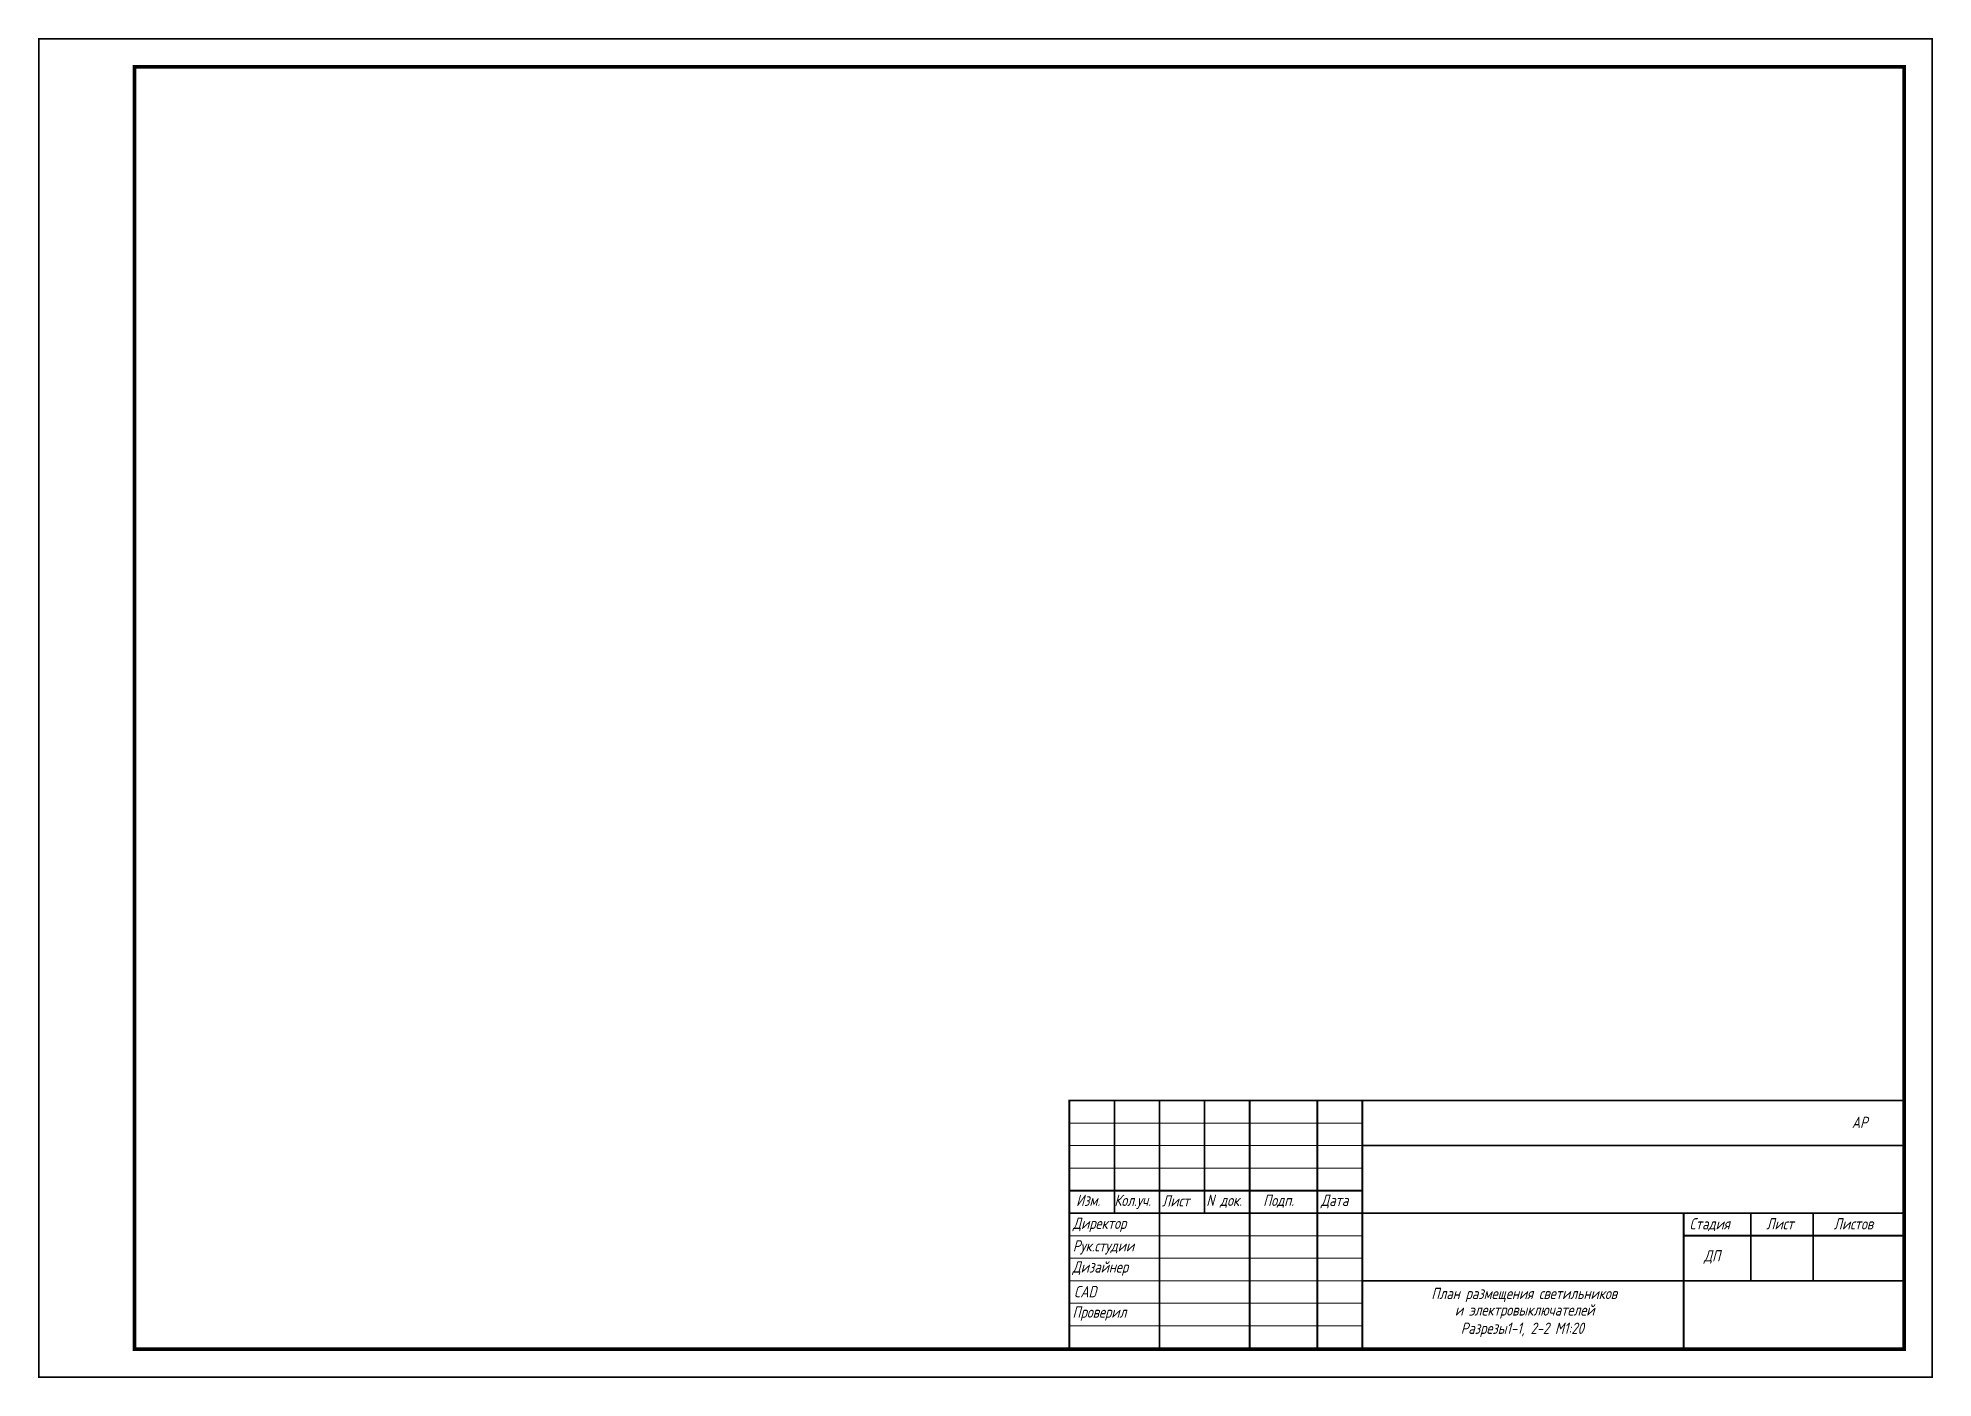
# Model space of a CAD drawing. Header units: millimetres. Extents: x 653176 to 972033, y 753746 to 925850.
# Drawn here: x 765542 to 786562, y 780229 to 795099 of the extents above; entities that cross this region are included whole.
import ezdxf
from ezdxf.enums import TextEntityAlignment as Align

# ---------------------------------------------------------------- set-up
doc = ezdxf.new("R2010")
doc.units = ezdxf.units.MM
doc.header["$LTSCALE"] = 10
doc.layers.add('AL', color=7, linetype='Continuous', lineweight=30)
doc.layers.add('stamp', color=253, linetype='Continuous', lineweight=18)
doc.styles.add('ГОСТ тип А', font='gost_a.shx', dxfattribs={"oblique": 15, "height": 125})

msp = doc.modelspace()

# ---------------------------------------------------------------- texts
at = {"layer": 'stamp', "style": 'ГОСТ тип А', "oblique": 15}
for s, p in [('АР', (785747.5, 783066.3)), ('ДП', (784109.8, 781573.3))]:
    msp.add_text(s, height=125, dxfattribs=at).set_placement(p, align=Align.MIDDLE)
for s, p in [('Изм.', (777056.8, 782139.1)), ('Кол.уч.', (777481.3, 782139.1)), ('Лист', (778010.5, 782133)), ('N док.', (778500.9, 782139.1)), ('Подп.', (779131.8, 782139.1)), ('Дата', (779772.4, 782139.1)), ('Директор', (777020.9, 781884.1)), ('Стадия', (783860.7, 781879.1)), ('Лист', (784711.8, 781879.1)), ('Листов', (785459.3, 781879.1)), ('Рук.студии', (777020.9, 781634.1)), ('Дизайнер', (777016.7, 781399.7)), ('CAD', (777031.5, 781125.8)), ('Проверил', (777016.7, 780899.7))]:
    msp.add_text(s, height=125, dxfattribs=at).set_placement(p)
for s, p in [('План размещения светильников', (782026.7, 781106.2)), ('и электровыключателей', (782031.7, 780922.7)), ('Разрезы1-1, 2-2 М1:20', (782005.4, 780719.6))]:
    msp.add_text(s, height=125, dxfattribs=at).set_placement(p, align=Align.CENTER)

# ---------------------------------------------------------------- linework, layer by layer
at = {"layer": 'AL', "color": 7, "const_width": 20}
msp.add_lwpolyline([(765551.8, 795089.1), (786551.8, 795089.1), (786551.8, 780239.1), (765551.8, 780239.1), (765551.8, 795089.1)], dxfattribs=at)
for points in [[(766601.8, 794789.1), (786251.8, 794789.1), (786251.8, 780539.1), (766601.8, 780539.1)], [(766611.8, 794779.1), (786241.8, 794779.1), (786241.8, 780549.1), (766611.8, 780549.1)], [(766621.8, 794769.1), (786231.8, 794769.1), (786231.8, 780559.1), (766621.8, 780559.1)]]:
    msp.add_lwpolyline(points, close=True, dxfattribs=at)
at = {"layer": 'stamp'}
for p, q in [((780231.8, 783059.1), (776981.8, 783059.1)), ((780231.8, 782809.1), (776981.8, 782809.1)), ((780231.8, 782559.1), (776981.8, 782559.1)), ((780231.8, 781809.1), (776981.8, 781809.1)), ((780231.8, 781559.1), (776981.8, 781559.1)), ((780231.8, 781309.1), (776981.8, 781309.1)), ((780231.8, 781059.1), (776981.8, 781059.1)), ((780231.8, 780809.1), (776981.8, 780809.1))]:
    msp.add_line(p, q, dxfattribs=at)
msp.add_lwpolyline([(786231.8, 783309.1, 20, 20, 0), (776981.8, 783309.1, 20, 20, 0), (776981.8, 780559.1, 0, 0, 0)], format="xyseb", dxfattribs=at)
at = {"layer": 'stamp', "const_width": 20}
for points in [[(777481.8, 783309.1), (777481.8, 782059.1)], [(777981.8, 783309.1), (777981.8, 780559.1)], [(778481.8, 783309.1), (778481.8, 782059.1)], [(778981.8, 783309.1), (778981.8, 780559.1)], [(779731.8, 783309.1), (779731.8, 780559.1)], [(780231.8, 783309.1), (780231.8, 780559.1)], [(786231.8, 782809.1), (780231.8, 782809.1)], [(780231.8, 782309.1), (776981.8, 782309.1)], [(786231.8, 782059.1), (776981.8, 782059.1)], [(783795.3, 782059.1), (783795.3, 780559.1)], [(784540.6, 782059.1), (784540.6, 781309.1)], [(785231.8, 782059.1), (785231.8, 781309.1)], [(786231.8, 781809.1), (783795.3, 781809.1)], [(786231.8, 781309.1), (780231.8, 781309.1)]]:
    msp.add_lwpolyline(points, dxfattribs=at)

msp.set_redraw_order([(e.dxf.handle, doc.entitydb.next_handle()) for e in msp.query("TEXT MTEXT ATTDEF DIMENSION ARC_DIMENSION")])  # texts and dimensions are drawn at this point

doc.saveas('drawing.dxf')
